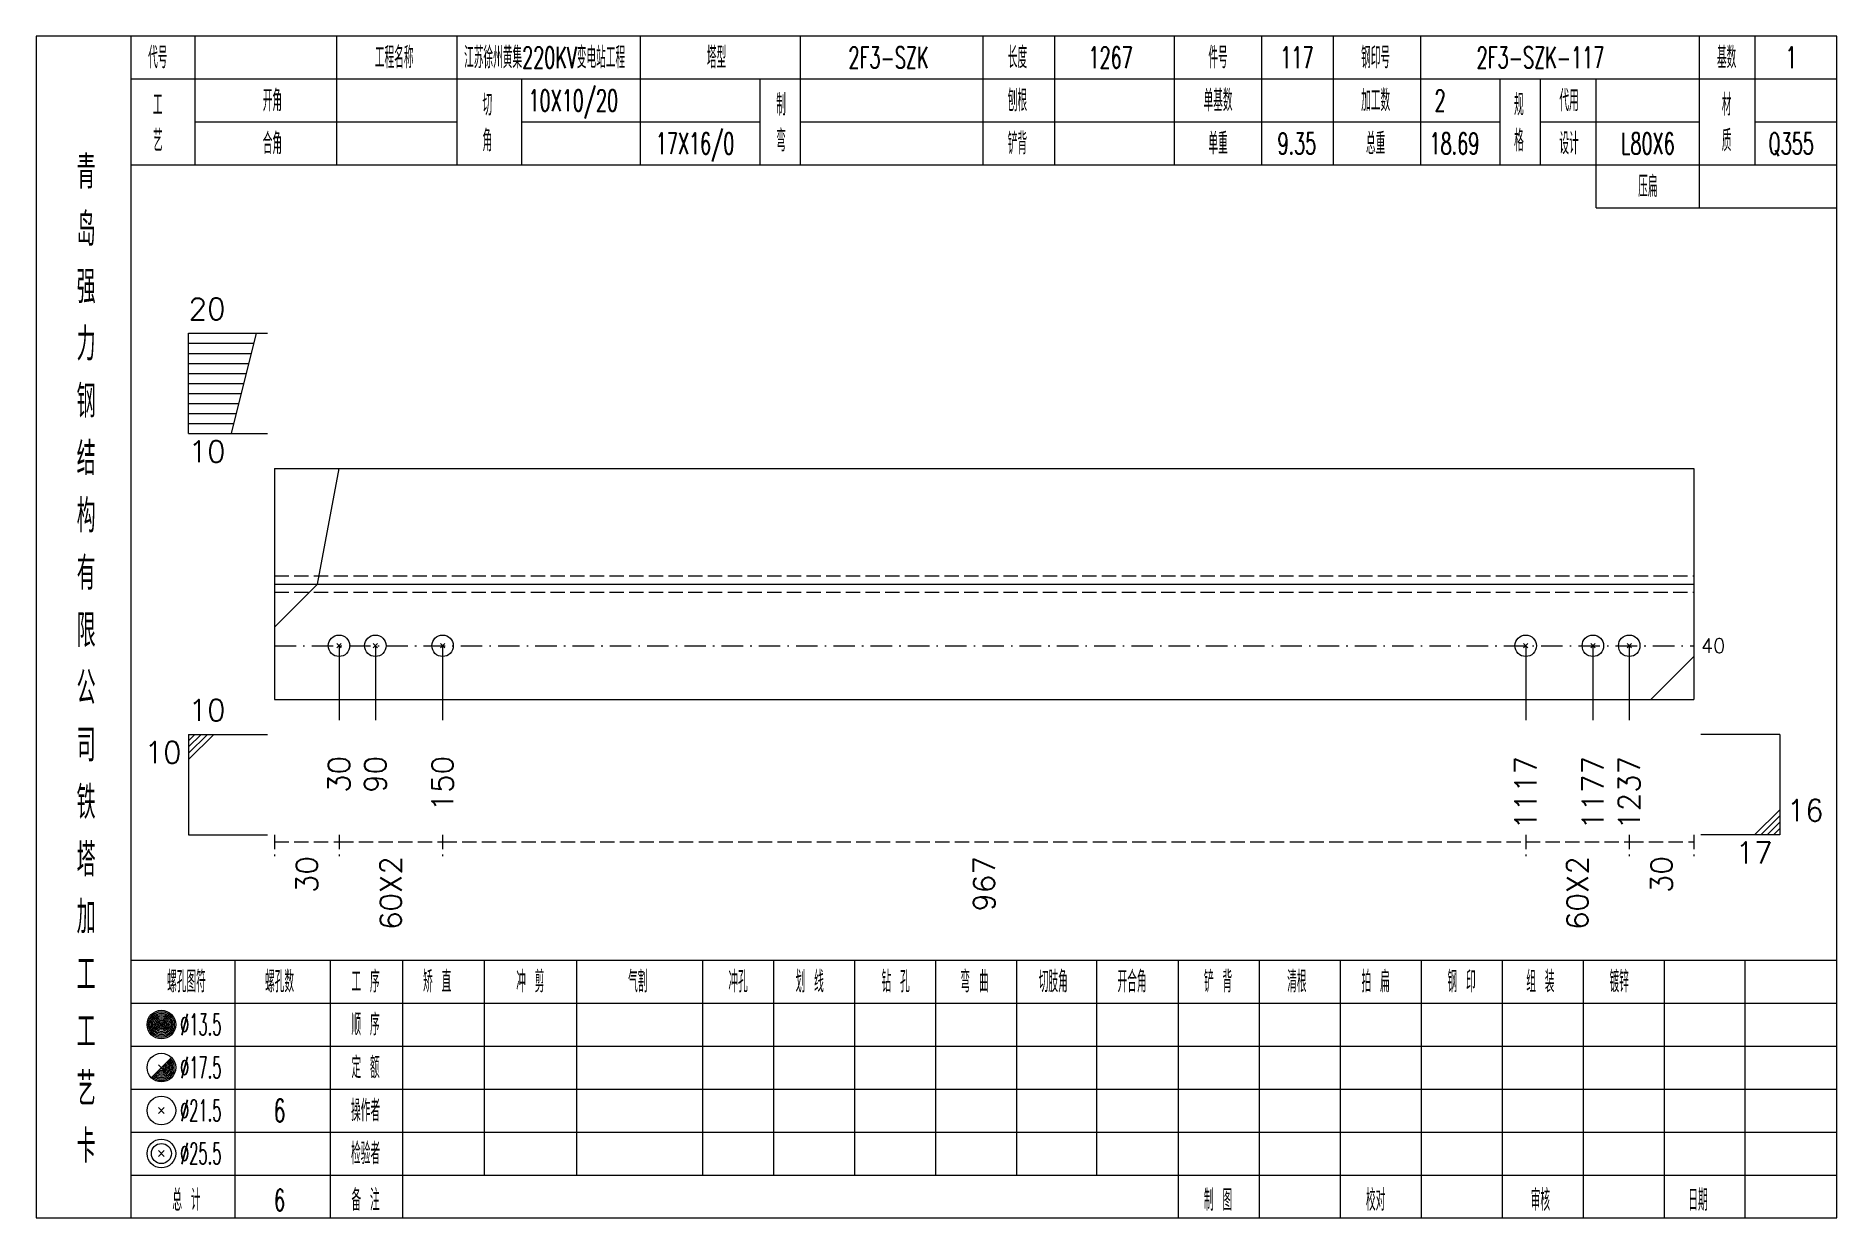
# Model space of a CAD drawing. Extents: x 0 to 4623, y -1159 to 4890.
# Drawn here: x 311.4 to 562.8, y 4500 to 4665 of the extents above; entities that cross this region are included whole.
import ezdxf
from ezdxf.enums import TextEntityAlignment as Align

# ---------------------------------------------------------------- set-up
doc = ezdxf.new("R2010")
doc.units = 0
doc.header["$MEASUREMENT"] = 0
doc.linetypes.add('一点画线', pattern=[5.2, 3, -1, 0.2, -1])
doc.linetypes.add('虚线', pattern=[2.75, 2, -0.75])
doc.layers.get('0').update_dxf_attribs({"linetype": 'CONTINUOUS', "lineweight": 25})
for name, color, linetype, lineweight in [('1', 7, 'CONTINUOUS', 25), ('4', 7, 'CONTINUOUS', 25), ('5', 7, 'CONTINUOUS', 25)]:
    doc.layers.add(name, color=color, linetype=linetype, lineweight=lineweight)
doc.styles.get("Standard").update_dxf_attribs({"font": 'simplex.shx', "width": 0.7, "height": 3, "bigfont": 'gbhzfs.shx'})

msp = doc.modelspace()

# ---------------------------------------------------------------- texts
at = {"color": 7, "linetype": 'Continuous', "lineweight": 13}
for s, p in [('20', (332.7, 4624.5)), ('10', (332.7, 4568.5)), ('16', (555.8, 4554.5))]:
    msp.add_text(s, height=3, dxfattribs=at).set_placement(p, align=Align.BOTTOM_LEFT)
msp.add_text('10', height=3, dxfattribs=at).set_placement((332.7, 4608.5), align=Align.TOP_LEFT)
msp.add_text('40', height=2, dxfattribs=at).set_placement((543.8, 4579.875), align=Align.MIDDLE_LEFT)
for s, p in [('10', (331.7, 4566.5)), ('17', (553.8, 4552.5))]:
    msp.add_text(s, height=3, dxfattribs=at).set_placement(p, align=Align.TOP_RIGHT)
at = {"color": 8, "linetype": 'Continuous', "lineweight": 9}
for s, p in [('30', (349.2, 4550.5)), ('60X2', (360.927, 4550.5)), ('967', (443.75, 4550.5)), ('60X2', (526.573, 4550.5)), ('30', (538.3, 4550.5))]:
    msp.add_text(s, height=3, rotation=90, dxfattribs=at).set_placement(p, align=Align.MIDDLE_RIGHT)
at = {"layer": '1', "color": 7, "linetype": 'Continuous', "lineweight": 13}
for s, p in [('30', (353.7, 4564.5)), ('90', (358.772, 4564.5)), ('150', (368.153, 4564.5)), ('1117', (519.347, 4564.5)), ('1177', (528.728, 4564.5)), ('1237', (533.8, 4564.5))]:
    msp.add_text(s, height=3, rotation=90, dxfattribs=at).set_placement(p, align=Align.MIDDLE_RIGHT)
at = {"layer": '4', "color": 1, "linetype": 'Continuous', "lineweight": 13}
for s, height, width, p in [('代号', 3, 0.6, (328.4, 4662)), ('工程名称', 3, 0.6, (361.4, 4662)), ('江苏徐州黄集220KV变电站工程', 3, 0.6, (382.4, 4662)), ('塔型', 3, 0.6, (406.4, 4662)), ('2F3-SZK', 3, 0.6, (430.4, 4662)), ('长度', 3, 0.6, (448.4, 4662)), ('1267', 3, 0.6, (461.4, 4662)), ('件号', 3, 0.6, (476.4, 4662)), ('117', 3, 0.6, (487.4, 4662)), ('钢印号', 3, 0.6, (498.4, 4662)), ('2F3-SZK-117', 3, 0.6, (521.4, 4662)), ('基数', 3, 0.6, (547.4, 4662)), ('1', 3, 0.6, (556.4, 4662)), ('工', 3, 0.6, (328.4, 4655.4)), ('开角', 3, 0.6, (344.4, 4656)), ('切', 3, 0.6, (374.4, 4655.4)), ('10X10/20', 3, 0.6, (386.4, 4656)), ('制', 3, 0.6, (415.4, 4655.4)), ('刨根', 3, 0.6, (448.4, 4656)), ('单基数', 3, 0.6, (476.4, 4656)), ('加工数', 3, 0.6, (498.4, 4656)), ('2', 3, 0.6, (507.4, 4656)), ('规', 3, 0.6, (518.4, 4655.4)), ('代用', 3, 0.6, (525.4, 4656)), ('材', 3, 0.6, (547.4, 4655.4)), ('艺', 3, 0.6, (328.4, 4650.4)), ('合角', 3, 0.6, (344.4, 4650)), ('角', 3, 0.6, (374.4, 4650.4)), ('17X16/0', 3, 0.6, (403.4, 4650)), ('弯', 3, 0.6, (415.4, 4650.4)), ('铲背', 3, 0.6, (448.4, 4650)), ('单重', 3, 0.6, (476.4, 4650)), ('9.35', 3, 0.6, (487.4, 4650)), ('总重', 3, 0.6, (498.4, 4650)), ('18.69', 3, 0.6, (509.4, 4650)), ('格', 3, 0.6, (518.4, 4650.4)), ('设计', 3, 0.6, (525.4, 4650)), ('L80X6', 3, 0.6, (536.4, 4650)), ('质', 3, 0.6, (547.4, 4650.4)), ('Q355', 3, 0.6, (556.4, 4650)), ('青', 4.6, 0.8, (318.4, 4646)), ('压扁', 3, 0.6, (536.4, 4644)), ('岛', 4.6, 0.8, (318.4, 4638)), ('强', 4.6, 0.8, (318.4, 4630)), ('力', 4.6, 0.8, (318.4, 4622)), ('钢', 4.6, 0.8, (318.4, 4614)), ('结', 4.6, 0.8, (318.4, 4606)), ('构', 4.6, 0.8, (318.4, 4598)), ('有', 4.6, 0.8, (318.4, 4590)), ('限', 4.6, 0.8, (318.4, 4582)), ('公', 4.6, 0.8, (318.4, 4574)), ('司', 4.6, 0.8, (318.4, 4566)), ('铁', 4.6, 0.8, (318.4, 4558)), ('塔', 4.6, 0.8, (318.4, 4550)), ('加', 4.6, 0.8, (318.4, 4542)), ('工', 4.6, 0.8, (318.4, 4534)), ('螺孔图符', 3, 0.6, (332.4, 4533)), ('螺孔数', 3, 0.6, (345.4, 4533)), ('工 序', 3, 0.6, (357.4, 4533)), ('矫 直', 3, 0.6, (367.4, 4533)), ('冲 剪', 3, 0.6, (380.4, 4533)), ('气割', 3, 0.6, (395.4, 4533)), ('冲孔', 3, 0.6, (409.4, 4533)), ('划 线', 3, 0.6, (419.4, 4533)), ('钻 孔', 3, 0.6, (431.4, 4533)), ('弯 曲', 3, 0.6, (442.4, 4533)), ('切肢角', 3, 0.6, (453.4, 4533)), ('开合角', 3, 0.6, (464.4, 4533)), ('铲 背', 3, 0.6, (476.4, 4533)), ('清根', 3, 0.6, (487.4, 4533)), ('拍 扁', 3, 0.6, (498.4, 4533)), ('钢 印', 3, 0.6, (510.4, 4533)), ('组 装', 3, 0.6, (521.4, 4533)), ('镀锌', 3, 0.6, (532.4, 4533)), ('工', 4.6, 0.8, (318.4, 4526)), ('%%C13.5', 3, 0.5, (334.4, 4527)), ('顺 序', 3, 0.6, (357.4, 4527)), ('定 额', 3, 0.6, (357.4, 4521)), ('艺', 4.6, 0.8, (318.4, 4518)), ('%%C17.5', 3, 0.5, (334.4, 4521)), ('%%C21.5', 3, 0.5, (334.4, 4515)), ('6', 3.2, 0.6, (345.4, 4515)), ('操作者', 3, 0.6, (357.4, 4515)), ('卡', 4.6, 0.8, (318.4, 4510)), ('%%C25.5', 3, 0.5, (334.4, 4509)), ('检验者', 3, 0.6, (357.4, 4509)), ('总 计', 3, 0.6, (332.4, 4502.5)), ('6', 3, 0.6, (345.4, 4502.5)), ('备 注', 3, 0.6, (357.4, 4502.5)), ('制 图', 3, 0.6, (476.4, 4502.5)), ('校对', 3, 0.6, (498.4, 4502.5)), ('审核', 3, 0.6, (521.4, 4502.5)), ('日期', 3, 0.6, (543.4, 4502.5))]:
    msp.add_text(s, height=height, dxfattribs=dict(at, width=width)).set_placement(p, align=Align.MIDDLE_CENTER)

# ---------------------------------------------------------------- blocks, each defined once
blk = doc.blocks.new('孔21.5')
at = {"layer": '5', "color": 7, "linetype": 'Continuous', "lineweight": 13}
for p, q in [((-0.2, -0.2), (0.2, 0.2)), ((-0.2, 0.2), (0.2, -0.2))]:
    blk.add_line(p, q, dxfattribs=at)
blk.add_circle((0, 0), 1, dxfattribs=at)

# ---------------------------------------------------------------- linework, layer by layer
at = {"color": 7, "linetype": 'Continuous', "lineweight": 13}
for p, q in [((332.7, 4623.5), (343.7, 4623.5)), ((332.7, 4609.5), (332.7, 4623.5)), ((338.7, 4609.5), (342.2, 4623.5)), ((332.7, 4622.1), (341.85, 4622.1)), ((332.7, 4620.7), (341.5, 4620.7)), ((332.7, 4619.3), (341.15, 4619.3)), ((332.7, 4617.9), (340.8, 4617.9)), ((332.7, 4616.5), (340.45, 4616.5)), ((332.7, 4615.1), (340.1, 4615.1)), ((332.7, 4613.7), (339.75, 4613.7)), ((332.7, 4612.3), (339.4, 4612.3)), ((332.7, 4610.9), (339.05, 4610.9)), ((332.7, 4609.5), (343.7, 4609.5)), ((350.7, 4588.5), (353.7, 4604.625)), ((344.7, 4582.5), (350.7, 4588.5)), ((353.7, 4579.875), (353.7, 4569.5)), ((358.772, 4579.875), (358.772, 4569.5)), ((368.153, 4579.875), (368.153, 4569.5)), ((519.347, 4579.875), (519.347, 4569.5)), ((528.728, 4579.875), (528.728, 4569.5)), ((533.8, 4579.875), (533.8, 4569.5)), ((542.8, 4578.375), (536.8, 4572.375)), ((332.7, 4567.5), (343.7, 4567.5)), ((332.7, 4567.5), (332.7, 4553.5)), ((333.575, 4567.5), (332.7, 4566.625)), ((334.45, 4567.5), (332.7, 4565.75)), ((335.325, 4567.5), (332.7, 4564.875)), ((336.2, 4567.5), (332.7, 4564)), ((554.8, 4567.5), (543.8, 4567.5)), ((554.8, 4567.5), (554.8, 4553.5)), ((551.3, 4553.5), (554.8, 4557)), ((552.175, 4553.5), (554.8, 4556.125)), ((332.7, 4553.5), (343.7, 4553.5)), ((554.8, 4553.5), (543.8, 4553.5)), ((553.05, 4553.5), (554.8, 4555.25)), ((553.925, 4553.5), (554.8, 4554.375))]:
    msp.add_line(p, q, dxfattribs=at)
at = {"color": 7, "linetype": 'Continuous', "lineweight": 18}
for p, q in [((344.7, 4604.625), (344.7, 4572.375)), ((344.7, 4604.625), (542.8, 4604.625)), ((542.8, 4604.625), (542.8, 4572.375)), ((344.7, 4588.5), (542.8, 4588.5))]:
    msp.add_line(p, q, dxfattribs=at)
at = {"color": 1, "linetype": '虚线', "lineweight": 18}
for p, q in [((344.7, 4589.625), (542.8, 4589.625)), ((344.7, 4587.375), (542.8, 4587.375))]:
    msp.add_line(p, q, dxfattribs=at)
at = {"color": 3, "linetype": '一点画线', "lineweight": 13}
msp.add_line((344.7, 4579.875), (542.8, 4579.875), dxfattribs=at)
at = {"color": 8, "linetype": '虚线', "lineweight": 9}
for p, q in [((344.7, 4553.5), (344.7, 4550.5)), ((353.7, 4553.5), (353.7, 4550.5)), ((353.7, 4553.5), (353.7, 4550.5)), ((368.153, 4553.5), (368.153, 4550.5)), ((368.153, 4553.5), (368.153, 4550.5)), ((519.347, 4553.5), (519.347, 4550.5)), ((519.347, 4553.5), (519.347, 4550.5)), ((533.8, 4553.5), (533.8, 4550.5)), ((533.8, 4553.5), (533.8, 4550.5)), ((542.8, 4553.5), (542.8, 4550.5)), ((344.7, 4552.5), (353.7, 4552.5)), ((353.7, 4552.5), (368.153, 4552.5)), ((368.153, 4552.5), (519.347, 4552.5)), ((519.347, 4552.5), (533.8, 4552.5)), ((533.8, 4552.5), (542.8, 4552.5))]:
    msp.add_line(p, q, dxfattribs=at)
at = {"layer": '1', "color": 7, "linetype": 'Continuous', "lineweight": 18}
msp.add_line((344.7, 4572.375), (542.8, 4572.375), dxfattribs=at)
at = {"layer": '4', "color": 1, "linetype": 'Continuous', "lineweight": 18}
for p, q in [((324.7, 4500), (324.7, 4665)), ((333.6, 4647), (333.6, 4665)), ((353.4, 4647), (353.4, 4665)), ((370.2, 4647), (370.2, 4665)), ((395.8, 4647), (395.8, 4665)), ((418.1, 4647), (418.1, 4665)), ((443.6, 4647), (443.6, 4665)), ((453.6, 4647), (453.6, 4665)), ((470.3, 4647), (470.3, 4665)), ((482.5, 4647), (482.5, 4665)), ((492.5, 4647), (492.5, 4665)), ((504.7, 4647), (504.7, 4665)), ((543.6, 4641), (543.6, 4665)), ((551.4, 4647), (551.4, 4665)), ((324.7, 4659), (562.8, 4659)), ((379.2, 4647), (379.2, 4659)), ((412.5, 4647), (412.5, 4659)), ((515.8, 4647), (515.8, 4659)), ((521.4, 4647), (521.4, 4659)), ((529.2, 4641), (529.2, 4659)), ((333.6, 4653), (370.2, 4653)), ((379.2, 4653), (412.5, 4653)), ((418.1, 4653), (515.8, 4653)), ((521.4, 4653), (543.6, 4653)), ((551.4, 4653), (562.8, 4653)), ((324.7, 4647), (562.8, 4647)), ((529.2, 4641), (562.8, 4641)), ((324.7, 4536), (562.8, 4536)), ((339.2, 4500), (339.2, 4536)), ((352.5, 4500), (352.5, 4536)), ((362.6, 4500), (362.6, 4536)), ((374, 4506), (374, 4536)), ((386.9, 4506), (386.9, 4536)), ((404.5, 4506), (404.5, 4536)), ((414.4, 4506), (414.4, 4536)), ((425.7, 4506), (425.7, 4536)), ((437, 4506), (437, 4536)), ((448.3, 4506), (448.3, 4536)), ((459.5, 4506), (459.5, 4536)), ((470.9, 4506), (470.9, 4536)), ((482.2, 4506), (482.2, 4536)), ((493.5, 4506), (493.5, 4536)), ((504.8, 4506), (504.8, 4536)), ((516.1, 4506), (516.1, 4536)), ((527.4, 4506), (527.4, 4536)), ((538.7, 4506), (538.7, 4536)), ((550, 4506), (550, 4536)), ((324.7, 4530), (562.8, 4530)), ((324.7, 4524), (562.8, 4524)), ((324.7, 4518), (562.8, 4518)), ((324.7, 4512), (562.8, 4512)), ((324.7, 4506), (562.8, 4506)), ((470.9, 4500), (470.9, 4506)), ((482.2, 4500), (482.2, 4506)), ((493.5, 4500), (493.5, 4506)), ((504.8, 4500), (504.8, 4506)), ((516.1, 4500), (516.1, 4506)), ((527.4, 4500), (527.4, 4506)), ((538.7, 4500), (538.7, 4506)), ((550, 4500), (550, 4506))]:
    msp.add_line(p, q, dxfattribs=at)
at = {"layer": '4', "color": 7, "linetype": 'Continuous', "lineweight": 13}
for p, q in [((328.7, 4526.8), (329.1, 4527.2)), ((329.1, 4526.8), (328.7, 4527.2)), ((327.486, 4519.586), (330.314, 4522.414)), ((328.5, 4521.4), (329.3, 4520.6)), ((328.5, 4514.6), (329.3, 4515.4)), ((328.5, 4515.4), (329.3, 4514.6)), ((328.5, 4508.6), (329.3, 4509.4)), ((328.5, 4509.4), (329.3, 4508.6))]:
    msp.add_line(p, q, dxfattribs=at)
at = {"layer": '4', "color": 1, "linetype": 'Continuous', "lineweight": 18}
msp.add_lwpolyline([(311.4, 4665), (311.4, 4500), (562.8, 4500), (562.8, 4665)], close=True, dxfattribs=at)
at = {"layer": '4', "color": 7, "linetype": 'Continuous', "lineweight": 13}
for centre, radius in [((328.9, 4527), 2), ((328.9, 4527), 1.8), ((328.9, 4527), 1.6), ((328.9, 4527), 1.4), ((328.9, 4527), 1.2), ((328.9, 4527), 1), ((328.9, 4527), 0.8), ((328.9, 4527), 0.6), ((328.9, 4527), 0.4), ((328.9, 4527), 0.2), ((328.9, 4521), 2), ((328.9, 4515), 2), ((328.9, 4509), 2), ((328.9, 4509), 1.4)]:
    msp.add_circle(centre, radius, dxfattribs=at)
for radius in [1.8, 1.6, 1.4, 1.2, 1, 0.8, 0.6, 0.4, 0.2]:
    msp.add_arc((328.9, 4521), radius, 225, 45, dxfattribs=at)

# ---------------------------------------------------------------- block references
at = {"layer": '1', "color": 7, "linetype": 'Continuous', "lineweight": 13, "xscale": 1.5, "yscale": 1.5, "zscale": 1.5}
for p in [(353.7, 4579.875), (358.772, 4579.875), (368.153, 4579.875), (519.347, 4579.875), (528.728, 4579.875), (533.8, 4579.875)]:
    msp.add_blockref('孔21.5', p, dxfattribs=at)

msp.set_redraw_order([(e.dxf.handle, doc.entitydb.next_handle()) for e in msp.query("TEXT MTEXT ATTDEF DIMENSION ARC_DIMENSION")])  # texts and dimensions are drawn at this point

doc.saveas('drawing.dxf')
